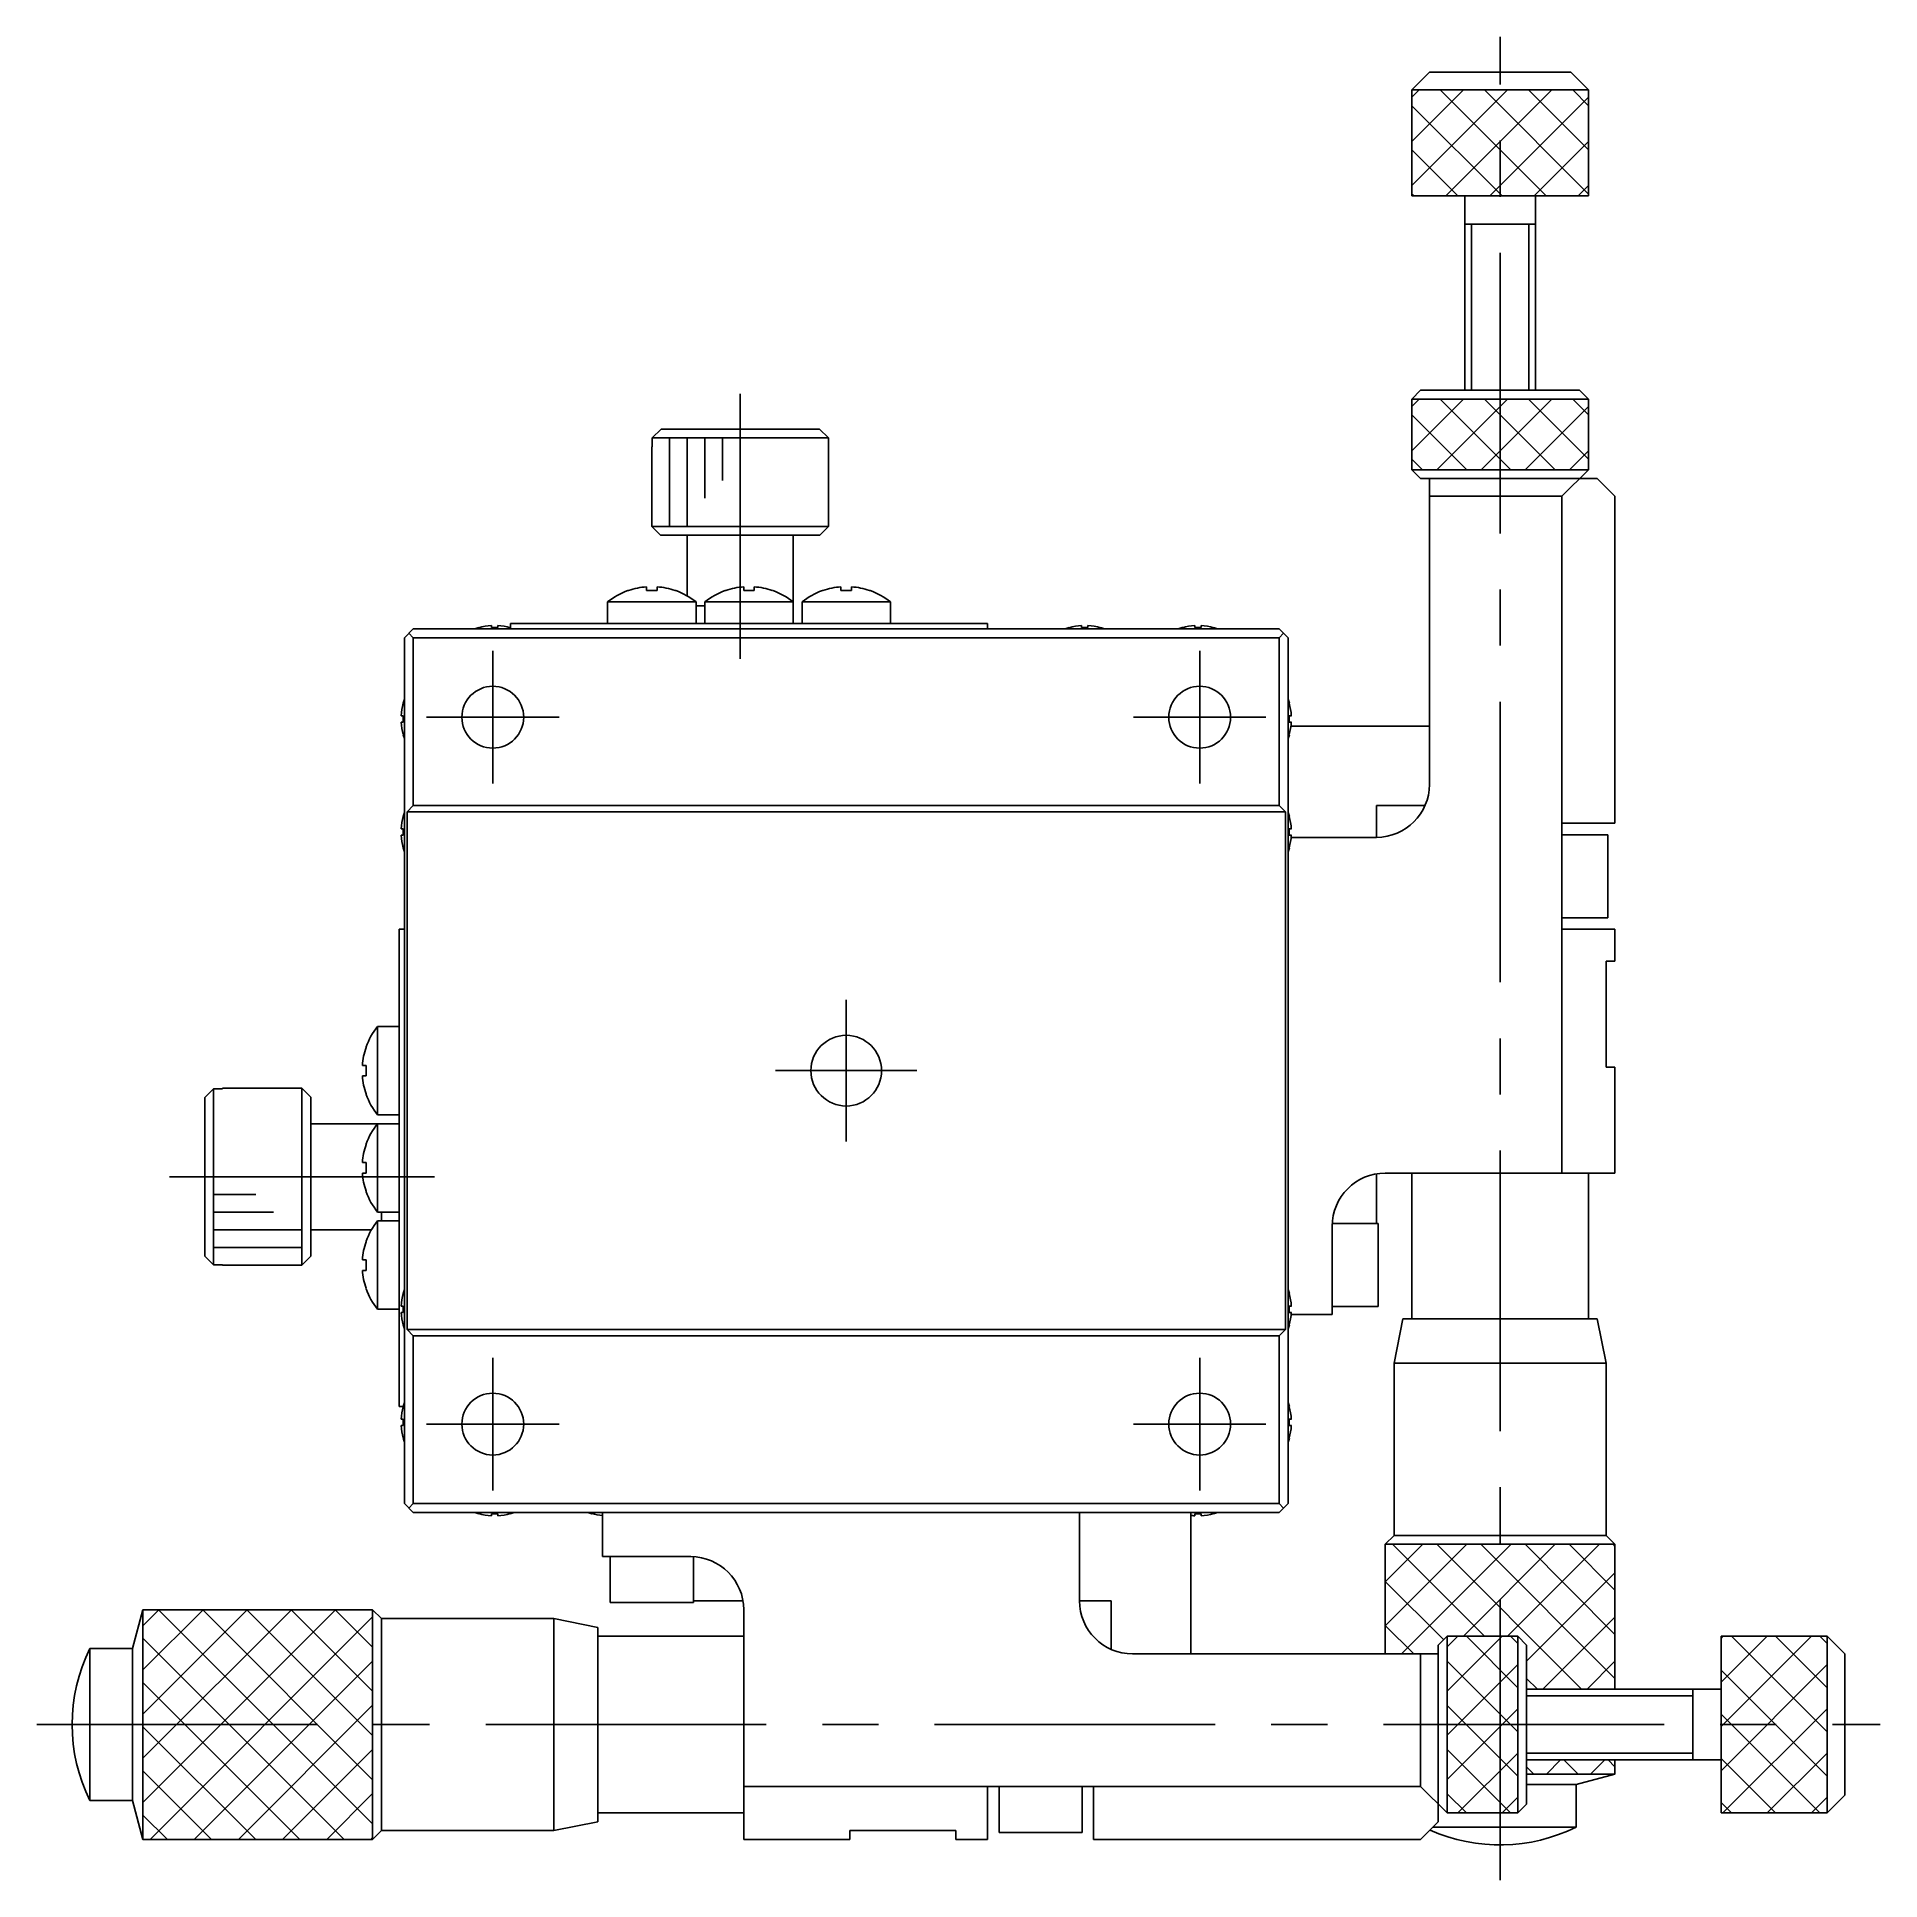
# Model space of a CAD drawing. Extents: x 0 to 426, y -8 to 269.
# Drawn here: x 321.2 to 425.5, y 94.5 to 198.8 of the extents above; entities that cross this region are included whole.
import ezdxf

# ---------------------------------------------------------------- set-up
doc = ezdxf.new("R2010")
doc.units = 0
doc.header["$LTSCALE"] = 0.5
doc.linetypes.add('CENTER', pattern=[50.8, 31.75, -6.35, 6.35, -6.35])
for name, color, linetype in [('MSM_CENTER', 1, 'CENTER'), ('MSM_CONTINUOUS', 7, 'CONTINUOUS'), ('MSM_NARROW', 5, 'CONTINUOUS')]:
    doc.layers.add(name, color=color, linetype=linetype)

msp = doc.modelspace()

# ---------------------------------------------------------------- linework, layer by layer
at = {"layer": 'MSM_CENTER'}
for p, q in [((404, 94.53), (404, 198.83)), ((361, 178.63), (361, 163.63)), ((347, 156.58), (347, 164.08)), ((387, 156.58), (387, 164.08)), ((343.25, 160.33), (350.75, 160.33)), ((383.25, 160.33), (390.75, 160.33)), ((367, 136.33), (367, 144.33)), ((363, 140.33), (371, 140.33)), ((328.7, 134.33), (343.7, 134.33)), ((347, 116.58), (347, 124.08)), ((387, 116.58), (387, 124.08)), ((343.25, 120.33), (350.75, 120.33)), ((383.25, 120.33), (390.75, 120.33)), ((321.2, 103.33), (425.5, 103.33))]:
    msp.add_line(p, q, dxfattribs=at)
at = {"layer": 'MSM_CONTINUOUS'}
for p, q in [((400, 196.83), (399, 195.83)), ((400, 196.83), (408, 196.83)), ((409, 195.83), (408, 196.83)), ((409, 195.83), (399, 195.83)), ((399, 195.83), (399, 189.83)), ((409, 189.83), (409, 195.83)), ((399.11, 189.83), (399, 189.93)), ((409, 189.83), (399, 189.83)), ((402, 189.83), (402, 178.83)), ((406, 178.83), (406, 189.83)), ((402, 188.23), (406, 188.23)), ((399.5, 178.83), (399, 178.33)), ((399.5, 178.83), (408.5, 178.83)), ((409, 178.33), (408.5, 178.83)), ((409, 178.33), (399, 178.33)), ((399, 178.33), (399, 174.33)), ((409, 174.33), (409, 178.33)), ((356.02, 176.13), (356.52, 176.63)), ((356.52, 176.63), (365.49, 176.63)), ((365.49, 176.63), (365.99, 176.13)), ((356, 175.63), (356.02, 175.63)), ((356, 175.63), (356, 171.13)), ((365.99, 176.13), (356.02, 176.13)), ((356.02, 175.63), (356.02, 176.13)), ((365.99, 176.13), (365.99, 175.63)), ((365.99, 175.63), (366, 175.63)), ((366, 171.13), (366, 175.63)), ((399, 174.33), (409, 174.33)), ((399, 174.33), (399.5, 173.83)), ((407.5, 172.83), (409, 174.33)), ((399.5, 173.83), (409.5, 173.83)), ((400, 173.83), (400, 156.53)), ((409.5, 173.83), (410.5, 172.83)), ((407.5, 172.83), (400, 172.83)), ((407.5, 172.83), (407.5, 134.53)), ((410.5, 172.83), (410.5, 154.33)), ((356, 171.13), (366, 171.13)), ((356, 171.13), (356.5, 170.63)), ((365.5, 170.63), (366, 171.13)), ((365.5, 170.63), (356.5, 170.63)), ((358, 170.63), (358, 167.19)), ((364, 165.63), (364, 170.63)), ((354.69, 167.49), (354.65, 167.49)), ((355.7, 167.49), (355.7, 167.7)), ((356.3, 167.49), (355.7, 167.49)), ((356.3, 167.7), (356.3, 167.49)), ((357.35, 167.49), (357.32, 167.49)), ((360.19, 167.49), (360.15, 167.49)), ((361.2, 167.49), (361.2, 167.7)), ((361.8, 167.49), (361.2, 167.49)), ((361.8, 167.7), (361.8, 167.49)), ((362.85, 167.49), (362.82, 167.49)), ((365.69, 167.49), (365.65, 167.49)), ((366.7, 167.49), (366.7, 167.7)), ((367.3, 167.49), (366.7, 167.49)), ((367.3, 167.7), (367.3, 167.49)), ((368.35, 167.49), (368.32, 167.49)), ((353.5, 166.85), (353.5, 165.63)), ((358.5, 166.85), (353.5, 166.85)), ((358.5, 165.63), (358.5, 166.85)), ((358.5, 166.63), (359, 166.63)), ((364, 166.85), (359, 166.85)), ((359, 166.85), (359, 165.63)), ((364.5, 166.85), (364.5, 165.63)), ((369.5, 166.85), (364.5, 166.85)), ((369.5, 165.63), (369.5, 166.85)), ((342.5, 165.33), (342, 164.83)), ((342, 115.83), (342, 164.83)), ((342.5, 164.83), (342.25, 165.08)), ((391.5, 165.33), (342.5, 165.33)), ((391.5, 164.83), (342.5, 164.83)), ((342.5, 164.83), (342.5, 155.33)), ((346.22, 165.4), (346.21, 165.4)), ((346.92, 165.4), (346.92, 165.52)), ((347.28, 165.4), (346.92, 165.4)), ((347.28, 165.52), (347.28, 165.4)), ((347.99, 165.4), (347.99, 165.4)), ((348, 165.63), (375, 165.63)), ((348, 165.33), (348, 165.63)), ((375, 165.63), (375, 165.33)), ((379.62, 165.4), (379.61, 165.4)), ((380.32, 165.4), (380.32, 165.52)), ((380.68, 165.4), (380.32, 165.4)), ((380.68, 165.52), (380.68, 165.4)), ((381.39, 165.4), (381.39, 165.4)), ((386.02, 165.4), (386.01, 165.4)), ((386.72, 165.4), (386.72, 165.52)), ((387.08, 165.4), (386.72, 165.4)), ((387.08, 165.52), (387.08, 165.4)), ((387.79, 165.4), (387.79, 165.4)), ((392, 164.83), (391.5, 165.33)), ((391.75, 165.08), (391.5, 164.83)), ((391.5, 155.33), (391.5, 164.83)), ((392, 164.83), (392, 115.83)), ((341.93, 161.11), (341.93, 161.11)), ((392.07, 161.11), (392.08, 161.11)), ((341.81, 160.41), (341.93, 160.41)), ((341.93, 160.05), (341.81, 160.05)), ((341.93, 160.41), (341.93, 160.05)), ((392.07, 160.05), (392.07, 160.41)), ((392.07, 160.41), (392.19, 160.41)), ((392.19, 160.05), (392.07, 160.05)), ((400, 159.83), (392.17, 159.83)), ((341.93, 159.34), (341.93, 159.34)), ((392.08, 159.34), (392.07, 159.34)), ((341.93, 154.71), (341.93, 154.71)), ((342.15, 154.98), (342.5, 155.33)), ((342.15, 154.98), (391.85, 154.98)), ((342.15, 125.68), (342.15, 154.98)), ((342.5, 155.33), (391.5, 155.33)), ((391.5, 155.33), (391.85, 154.98)), ((391.85, 154.98), (391.85, 125.68)), ((392.07, 154.71), (392.08, 154.71)), ((397, 155.33), (399.75, 155.33)), ((397, 153.53), (397, 155.33)), ((341.81, 154.01), (341.93, 154.01)), ((341.93, 153.65), (341.81, 153.65)), ((341.93, 154.01), (341.93, 153.65)), ((392.07, 154.01), (392.19, 154.01)), ((392.07, 153.65), (392.07, 154.01)), ((392.19, 153.65), (392.07, 153.65)), ((397, 153.53), (392.18, 153.53)), ((410.5, 154.33), (407.5, 154.33)), ((410.1, 153.68), (407.5, 153.68)), ((410.1, 148.98), (410.1, 153.68)), ((341.93, 152.94), (341.93, 152.94)), ((392.08, 152.94), (392.07, 152.94)), ((341.7, 121.33), (341.7, 148.33)), ((341.7, 148.33), (342, 148.33)), ((407.5, 148.98), (410.1, 148.98)), ((407.5, 148.33), (410.5, 148.33)), ((410.5, 148.33), (410.5, 146.53)), ((410.5, 146.53), (410, 146.53)), ((410, 146.53), (410, 140.53)), ((340.48, 142.83), (340.48, 137.83)), ((341.7, 142.83), (340.48, 142.83)), ((339.84, 141.68), (339.84, 141.64)), ((339.63, 140.63), (339.84, 140.63)), ((339.84, 140.03), (339.63, 140.03)), ((339.84, 140.63), (339.84, 140.03)), ((410, 140.53), (410.5, 140.53)), ((410.5, 140.53), (410.5, 134.53)), ((330.7, 138.81), (331.2, 139.31)), ((330.7, 129.84), (330.7, 138.81)), ((331.2, 139.31), (331.2, 129.34)), ((331.2, 139.31), (331.7, 139.31)), ((331.7, 139.31), (331.7, 139.33)), ((336.2, 139.33), (331.7, 139.33)), ((336.2, 129.33), (336.2, 139.33)), ((336.7, 138.83), (336.2, 139.33)), ((336.7, 138.83), (336.7, 129.83)), ((339.84, 139.01), (339.84, 138.98)), ((340.48, 137.83), (341.7, 137.83)), ((341.7, 137.33), (336.7, 137.33)), ((340.48, 137.33), (340.48, 132.33)), ((339.84, 136.18), (339.84, 136.14)), ((339.63, 135.13), (339.84, 135.13)), ((339.84, 135.13), (339.84, 134.53)), ((339.84, 134.53), (339.63, 134.53)), ((339.84, 133.51), (339.84, 133.48)), ((397, 131.68), (397, 134.48)), ((397.5, 134.53), (410.5, 134.53)), ((399, 134.53), (399, 126.28)), ((409, 126.28), (409, 134.53)), ((340.48, 132.33), (341.7, 132.33)), ((340.48, 131.83), (340.48, 126.83)), ((341.7, 131.83), (340.48, 131.83)), ((340.7, 131.83), (340.7, 132.33)), ((394.5, 126.53), (394.5, 131.53)), ((397.1, 131.68), (394.51, 131.68)), ((397.1, 126.98), (397.1, 131.68)), ((336.7, 131.33), (340.14, 131.33)), ((339.84, 130.68), (339.84, 130.64)), ((331.2, 129.34), (330.7, 129.84)), ((331.7, 129.34), (331.2, 129.34)), ((331.7, 129.33), (331.7, 129.34)), ((336.2, 129.33), (336.7, 129.83)), ((339.63, 129.63), (339.84, 129.63)), ((339.84, 129.63), (339.84, 129.03)), ((331.7, 129.33), (336.2, 129.33)), ((339.84, 129.03), (339.63, 129.03)), ((339.84, 128.01), (339.84, 127.98)), ((341.93, 127.71), (341.93, 127.71)), ((392.07, 127.71), (392.08, 127.71)), ((340.48, 126.83), (341.7, 126.83)), ((341.81, 127.01), (341.93, 127.01)), ((341.93, 126.65), (341.81, 126.65)), ((341.93, 127.01), (341.93, 126.65)), ((392.07, 126.65), (392.07, 127.01)), ((392.07, 127.01), (392.19, 127.01)), ((392.19, 126.65), (392.07, 126.65)), ((392.18, 126.53), (394.5, 126.53)), ((394.5, 126.98), (397.1, 126.98)), ((398.5, 126.28), (398, 123.78)), ((409.5, 126.28), (398.5, 126.28)), ((410, 123.78), (409.5, 126.28)), ((341.93, 125.94), (341.93, 125.94)), ((342.15, 125.68), (391.85, 125.68)), ((342.5, 125.33), (342.15, 125.68)), ((391.5, 125.33), (342.5, 125.33)), ((342.5, 125.33), (342.5, 115.83)), ((391.85, 125.68), (391.5, 125.33)), ((391.5, 115.83), (391.5, 125.33)), ((392.08, 125.94), (392.07, 125.94)), ((410, 123.78), (398, 123.78)), ((398, 123.78), (398, 114.03)), ((410, 114.03), (410, 123.78)), ((341.93, 121.33), (341.7, 121.33)), ((341.93, 121.31), (341.93, 121.31)), ((392.07, 121.31), (392.08, 121.31)), ((341.81, 120.61), (341.93, 120.61)), ((341.93, 120.25), (341.81, 120.25)), ((341.93, 120.61), (341.93, 120.25)), ((392.07, 120.61), (392.19, 120.61)), ((392.07, 120.25), (392.07, 120.61)), ((392.19, 120.25), (392.07, 120.25)), ((341.93, 119.54), (341.93, 119.54)), ((392.08, 119.54), (392.07, 119.54)), ((342, 115.83), (342.5, 115.33)), ((342.25, 115.58), (342.5, 115.83)), ((342.5, 115.83), (391.5, 115.83)), ((391.5, 115.33), (392, 115.83)), ((391.5, 115.83), (391.75, 115.58)), ((391.5, 115.33), (342.5, 115.33)), ((346.21, 115.25), (346.22, 115.26)), ((346.92, 115.26), (347.28, 115.26)), ((346.92, 115.14), (346.92, 115.26)), ((347.28, 115.26), (347.28, 115.14)), ((347.99, 115.26), (347.99, 115.25)), ((352.61, 115.25), (352.62, 115.26)), ((353.2, 115.33), (353.2, 112.83)), ((380.2, 110.33), (380.2, 115.33)), ((386.5, 115.33), (386.5, 107.33)), ((386.72, 115.26), (387.08, 115.26)), ((386.72, 115.14), (386.72, 115.26)), ((387.08, 115.26), (387.08, 115.14)), ((387.79, 115.26), (387.79, 115.25)), ((398, 114.03), (397.5, 113.53)), ((410, 114.03), (398, 114.03)), ((410.5, 113.53), (410, 114.03)), ((353.2, 112.83), (358.2, 112.83)), ((353.65, 112.83), (353.65, 110.23)), ((358.35, 110.23), (358.35, 112.82)), ((410.5, 113.53), (397.5, 113.53)), ((397.5, 113.53), (397.5, 107.33)), ((410.5, 105.33), (410.5, 113.53)), ((327.2, 109.83), (326.61, 107.63)), ((340.2, 109.83), (327.2, 109.83)), ((327.2, 96.83), (327.2, 109.83)), ((340.2, 96.83), (340.2, 109.83)), ((340.7, 109.33), (340.2, 109.83)), ((353.65, 110.23), (358.35, 110.23)), ((358.35, 110.33), (361.16, 110.33)), ((361.2, 109.83), (361.2, 96.83)), ((380.2, 110.33), (382, 110.33)), ((382, 110.33), (382, 107.58)), ((340.7, 97.33), (340.7, 109.33)), ((350.45, 109.33), (340.7, 109.33)), ((350.45, 97.33), (350.45, 109.33)), ((352.95, 108.83), (350.45, 109.33)), ((352.95, 97.83), (352.95, 108.83)), ((324.2, 99.03), (324.2, 107.63)), ((326.61, 107.63), (324.2, 107.63)), ((326.61, 99.03), (326.61, 107.63)), ((361.2, 108.33), (352.95, 108.33)), ((401, 108.33), (400.5, 107.83)), ((400.5, 107.83), (400.5, 97.83)), ((405, 108.33), (401, 108.33)), ((401, 108.33), (401, 98.33)), ((405, 98.33), (405, 108.33)), ((405.5, 107.83), (405, 108.33)), ((405.5, 107.83), (405.5, 98.83)), ((416.5, 98.33), (416.5, 108.33)), ((422.5, 108.33), (416.5, 108.33)), ((422.5, 98.33), (422.5, 108.33)), ((423.5, 107.33), (422.5, 108.33)), ((400.5, 107.33), (383.2, 107.33)), ((399.5, 99.83), (399.5, 107.33)), ((423.5, 107.33), (423.5, 99.33)), ((416.5, 105.33), (405.5, 105.33)), ((414.9, 105.33), (414.9, 101.33)), ((405.5, 101.33), (416.5, 101.33)), ((410.5, 100.53), (410.5, 101.33)), ((410.5, 100.53), (405.5, 100.53)), ((408.3, 99.94), (410.5, 100.53)), ((399.5, 99.83), (361.2, 99.83)), ((375, 99.83), (375, 96.83)), ((375.65, 99.83), (375.65, 97.23)), ((380.35, 97.23), (380.35, 99.83)), ((381, 96.83), (381, 99.83)), ((399.5, 99.83), (401, 98.33)), ((408.3, 99.94), (405.5, 99.94)), ((408.3, 97.53), (408.3, 99.94)), ((422.5, 98.33), (423.5, 99.33)), ((324.2, 99.03), (326.61, 99.03)), ((326.61, 99.03), (327.2, 96.83)), ((352.95, 98.33), (361.2, 98.33)), ((401, 98.33), (405, 98.33)), ((405, 98.33), (405.5, 98.83)), ((416.5, 98.33), (422.5, 98.33)), ((340.2, 96.83), (340.7, 97.33)), ((340.7, 97.33), (350.45, 97.33)), ((350.45, 97.33), (352.95, 97.83)), ((373.2, 97.33), (367.2, 97.33)), ((367.2, 97.33), (367.2, 96.83)), ((373.2, 96.83), (373.2, 97.33)), ((375.65, 97.23), (380.35, 97.23)), ((400.5, 97.83), (399.5, 96.83)), ((408.3, 97.53), (400.2, 97.53)), ((327.2, 96.83), (340.2, 96.83)), ((367.2, 96.83), (361.2, 96.83)), ((375, 96.83), (373.2, 96.83)), ((399.5, 96.83), (381, 96.83))]:
    msp.add_line(p, q, dxfattribs=at)
for centre, radius in [((347, 160.33), 1.75), ((387, 160.33), 1.75), ((367, 140.33), 2), ((347, 120.33), 1.75), ((387, 120.33), 1.75)]:
    msp.add_circle(centre, radius, dxfattribs=at)
for centre, radius, start, end in [((356, 163.73), 4, 109.7246, 128.6822), ((356, 163.73), 3.99, 94.3134, 109.2682), ((356, 163.73), 3.99, 70.7318, 85.6866), ((356, 163.73), 4, 51.3178, 70.2754), ((361.5, 163.73), 4, 109.7246, 128.6822), ((361.5, 163.73), 3.99, 94.3134, 109.2682), ((361.5, 163.73), 3.99, 70.7318, 85.6866), ((361.5, 163.73), 4, 51.3178, 70.2754), ((367, 163.73), 4, 109.7246, 128.6822), ((367, 163.73), 3.99, 94.3134, 109.2682), ((367, 163.73), 3.99, 70.7318, 85.6866), ((367, 163.73), 4, 51.3178, 70.2754), ((347.1, 162.33), 3.2, 106.1225, 110.3641), ((347.1, 162.33), 3.19, 93.2297, 106.1067), ((347.1, 162.33), 3.19, 73.8933, 86.7703), ((347.1, 162.33), 3.2, 73.6652, 73.8775), ((380.5, 162.33), 3.2, 106.1225, 110.3641), ((380.5, 162.33), 3.19, 93.2297, 106.1067), ((380.5, 162.33), 3.19, 73.8933, 86.7703), ((380.5, 162.33), 3.2, 69.6359, 73.8775), ((386.9, 162.33), 3.2, 106.1225, 110.3641), ((386.9, 162.33), 3.19, 93.2297, 106.1067), ((386.9, 162.33), 3.19, 73.8933, 86.7703), ((386.9, 162.33), 3.2, 69.6359, 73.8775), ((345, 160.23), 3.19, 163.8933, 176.7703), ((345, 160.23), 3.2, 159.6359, 163.8775), ((389, 160.23), 3.2, 16.1225, 20.3641), ((389, 160.23), 3.19, 3.2297, 16.1067), ((345, 160.23), 3.19, 183.2297, 196.1067), ((389, 160.23), 3.19, 343.8933, 356.7703), ((345, 160.23), 3.2, 196.1225, 200.3641), ((389, 160.23), 3.2, 339.6359, 343.8775), ((397, 156.53), 3, 270, 0), ((345, 153.83), 3.19, 163.8933, 176.7703), ((345, 153.83), 3.2, 159.6359, 163.8775), ((389, 153.83), 3.2, 16.1225, 20.3641), ((389, 153.83), 3.19, 3.2297, 16.1067), ((345, 153.83), 3.19, 183.2297, 196.1067), ((389, 153.83), 3.19, 343.8933, 356.7703), ((345, 153.83), 3.2, 196.1225, 200.3641), ((389, 153.83), 3.2, 339.6359, 343.8775), ((343.6, 140.33), 4, 141.3178, 160.2754), ((343.6, 140.33), 3.99, 160.7318, 175.6866), ((343.6, 140.33), 3.99, 184.3134, 199.2682), ((343.6, 140.33), 4, 199.7246, 218.6822), ((343.6, 134.83), 4, 141.3178, 160.2754), ((343.6, 134.83), 3.99, 160.7318, 175.6866), ((343.6, 134.83), 3.99, 184.3134, 199.2682), ((397.5, 131.53), 3, 90, 180), ((343.6, 134.83), 4, 199.7246, 218.6822), ((343.6, 129.33), 4, 141.3178, 160.2754), ((343.6, 129.33), 3.99, 160.7318, 175.6866), ((343.6, 129.33), 3.99, 184.3134, 199.2682), ((343.6, 129.33), 4, 199.7246, 218.6822), ((345, 126.83), 3.19, 163.8933, 176.7703), ((345, 126.83), 3.2, 159.6359, 163.8775), ((389, 126.83), 3.2, 16.1225, 20.3641), ((389, 126.83), 3.19, 3.2297, 16.1067), ((345, 126.83), 3.19, 183.2297, 196.1067), ((389, 126.83), 3.19, 343.8933, 356.7703), ((345, 126.83), 3.2, 196.1225, 200.3641), ((389, 126.83), 3.2, 339.6359, 343.8775), ((345, 120.43), 3.19, 163.8933, 176.7703), ((345, 120.43), 3.2, 159.6359, 163.8775), ((389, 120.43), 3.2, 16.1225, 20.3641), ((389, 120.43), 3.19, 3.2297, 16.1067), ((345, 120.43), 3.19, 183.2297, 196.1067), ((389, 120.43), 3.19, 343.8933, 356.7703), ((345, 120.43), 3.2, 196.1225, 200.3641), ((389, 120.43), 3.2, 339.6359, 343.8775), ((347.1, 118.33), 3.2, 249.6359, 253.8775), ((347.1, 118.33), 3.19, 253.8933, 266.7703), ((347.1, 118.33), 3.19, 273.2297, 286.1067), ((347.1, 118.33), 3.2, 286.1225, 290.3641), ((353.5, 118.33), 3.2, 249.6359, 253.8775), ((353.5, 118.33), 3.19, 253.8933, 264.6121), ((386.9, 118.33), 3.19, 262.8078, 266.7703), ((386.9, 118.33), 3.19, 273.2297, 286.1067), ((386.9, 118.33), 3.2, 286.1225, 290.3641), ((358.2, 109.83), 3, 0, 90), ((383.2, 110.33), 3, 180, 270), ((332.95, 103.33), 9.75, 153.8162, 206.1838), ((404, 106.27), 9.75, 246.0273, 296.1838)]:
    msp.add_arc(centre, radius, start, end, dxfattribs=at)
at = {"layer": 'MSM_NARROW'}
for p, q in [((399, 190.41), (404.42, 195.83)), ((399, 195.41), (399.42, 195.83)), ((399, 192.91), (401.92, 195.83)), ((406.61, 189.83), (400.61, 195.83)), ((400.92, 189.83), (406.92, 195.83)), ((409, 189.93), (403.11, 195.83)), ((403.42, 189.83), (409, 195.41)), ((409, 192.43), (405.61, 195.83)), ((409, 194.93), (408.11, 195.83)), ((404.11, 189.83), (399, 194.93)), ((401.61, 189.83), (399, 192.43)), ((405.92, 189.83), (409, 192.91)), ((408.42, 189.83), (409, 190.41)), ((402.38, 188.23), (402.38, 178.83)), ((405.62, 188.23), (405.62, 178.83)), ((399, 177.91), (399.42, 178.33)), ((399, 175.41), (401.92, 178.33)), ((402.11, 174.33), (399, 177.43)), ((400.42, 174.33), (404.42, 178.33)), ((404.61, 174.33), (400.61, 178.33)), ((402.92, 174.33), (406.92, 178.33)), ((407.11, 174.33), (403.11, 178.33)), ((405.42, 174.33), (409, 177.91)), ((409, 174.93), (405.61, 178.33)), ((409, 177.43), (408.11, 178.33)), ((357, 176.13), (357, 171.13)), ((358, 176.13), (358, 171.13)), ((359, 176.13), (359, 172.73)), ((360, 176.13), (360, 173.73)), ((407.92, 174.33), (409, 175.41)), ((399.61, 174.33), (399, 174.93)), ((331.2, 133.33), (333.6, 133.33)), ((331.2, 132.33), (334.6, 132.33)), ((331.2, 131.33), (336.2, 131.33)), ((331.2, 130.33), (336.2, 130.33)), ((397.5, 111.41), (399.62, 113.53)), ((397.5, 108.91), (402.12, 113.53)), ((403.11, 108.33), (397.91, 113.53)), ((398.42, 107.33), (404.62, 113.53)), ((408.61, 105.33), (400.41, 113.53)), ((401.92, 108.33), (407.12, 113.53)), ((410.5, 105.93), (402.91, 113.53)), ((404.42, 108.33), (409.62, 113.53)), ((410.5, 108.43), (405.41, 113.53)), ((410.5, 110.93), (407.91, 113.53)), ((410.5, 113.43), (410.41, 113.53)), ((405.5, 106.91), (410.5, 111.91)), ((400.81, 108.13), (397.5, 111.43)), ((327.2, 98.92), (338.11, 109.83)), ((327.2, 106.42), (330.61, 109.83)), ((327.2, 103.92), (333.11, 109.83)), ((327.2, 101.42), (335.61, 109.83)), ((327.2, 108.92), (328.11, 109.83)), ((328.09, 109.83), (340.2, 97.71)), ((330.59, 109.83), (340.2, 100.21)), ((333.09, 109.83), (340.2, 102.71)), ((335.59, 109.83), (340.2, 105.21)), ((338.09, 109.83), (340.2, 107.71)), ((327.61, 96.83), (340.2, 109.42)), ((399.11, 107.33), (397.5, 108.93)), ((406.42, 105.33), (410.5, 109.41)), ((327.2, 108.21), (338.59, 96.83)), ((401, 105.22), (404.11, 108.33)), ((401, 107.72), (401.61, 108.33)), ((402.09, 108.33), (405, 105.41)), ((404.59, 108.33), (405, 107.91)), ((416.5, 105.72), (419.11, 108.33)), ((416.5, 103.22), (421.61, 108.33)), ((416.5, 108.22), (416.61, 108.33)), ((417.09, 108.33), (422.5, 102.91)), ((419.59, 108.33), (422.5, 105.41)), ((422.09, 108.33), (422.5, 107.91)), ((330.11, 96.83), (340.2, 106.92)), ((401, 106.91), (405, 102.91)), ((401, 102.72), (405, 106.72)), ((408.92, 105.33), (410.5, 106.91)), ((416.5, 100.72), (422.5, 106.72)), ((416.5, 106.41), (422.5, 100.41)), ((327.2, 105.71), (336.09, 96.83)), ((406.11, 105.33), (405.5, 105.93)), ((332.61, 96.83), (340.2, 104.42)), ((401, 104.41), (405, 100.41)), ((414.9, 104.95), (405.5, 104.95)), ((401, 100.22), (405, 104.22)), ((416.5, 103.91), (422.09, 98.33)), ((416.61, 98.33), (422.5, 104.22)), ((327.2, 103.21), (333.59, 96.83)), ((335.11, 96.83), (340.2, 101.92)), ((401, 101.91), (404.59, 98.33)), ((401.61, 98.33), (405, 101.72)), ((414.9, 101.71), (405.5, 101.71)), ((406.62, 100.53), (407.42, 101.33)), ((408.41, 100.53), (407.61, 101.33)), ((409.12, 100.53), (409.92, 101.33)), ((410.5, 100.93), (410.11, 101.33)), ((416.5, 101.41), (419.59, 98.33)), ((419.11, 98.33), (422.5, 101.72)), ((327.2, 100.71), (331.09, 96.83)), ((405.91, 100.53), (405.5, 100.93)), ((337.61, 96.83), (340.2, 99.42)), ((401, 99.41), (402.09, 98.33)), ((404.11, 98.33), (405, 99.22)), ((421.61, 98.33), (422.5, 99.22)), ((327.2, 98.21), (328.59, 96.83)), ((416.5, 98.91), (417.09, 98.33)), ((340.11, 96.83), (340.2, 96.92))]:
    msp.add_line(p, q, dxfattribs=at)

doc.saveas('drawing.dxf')
